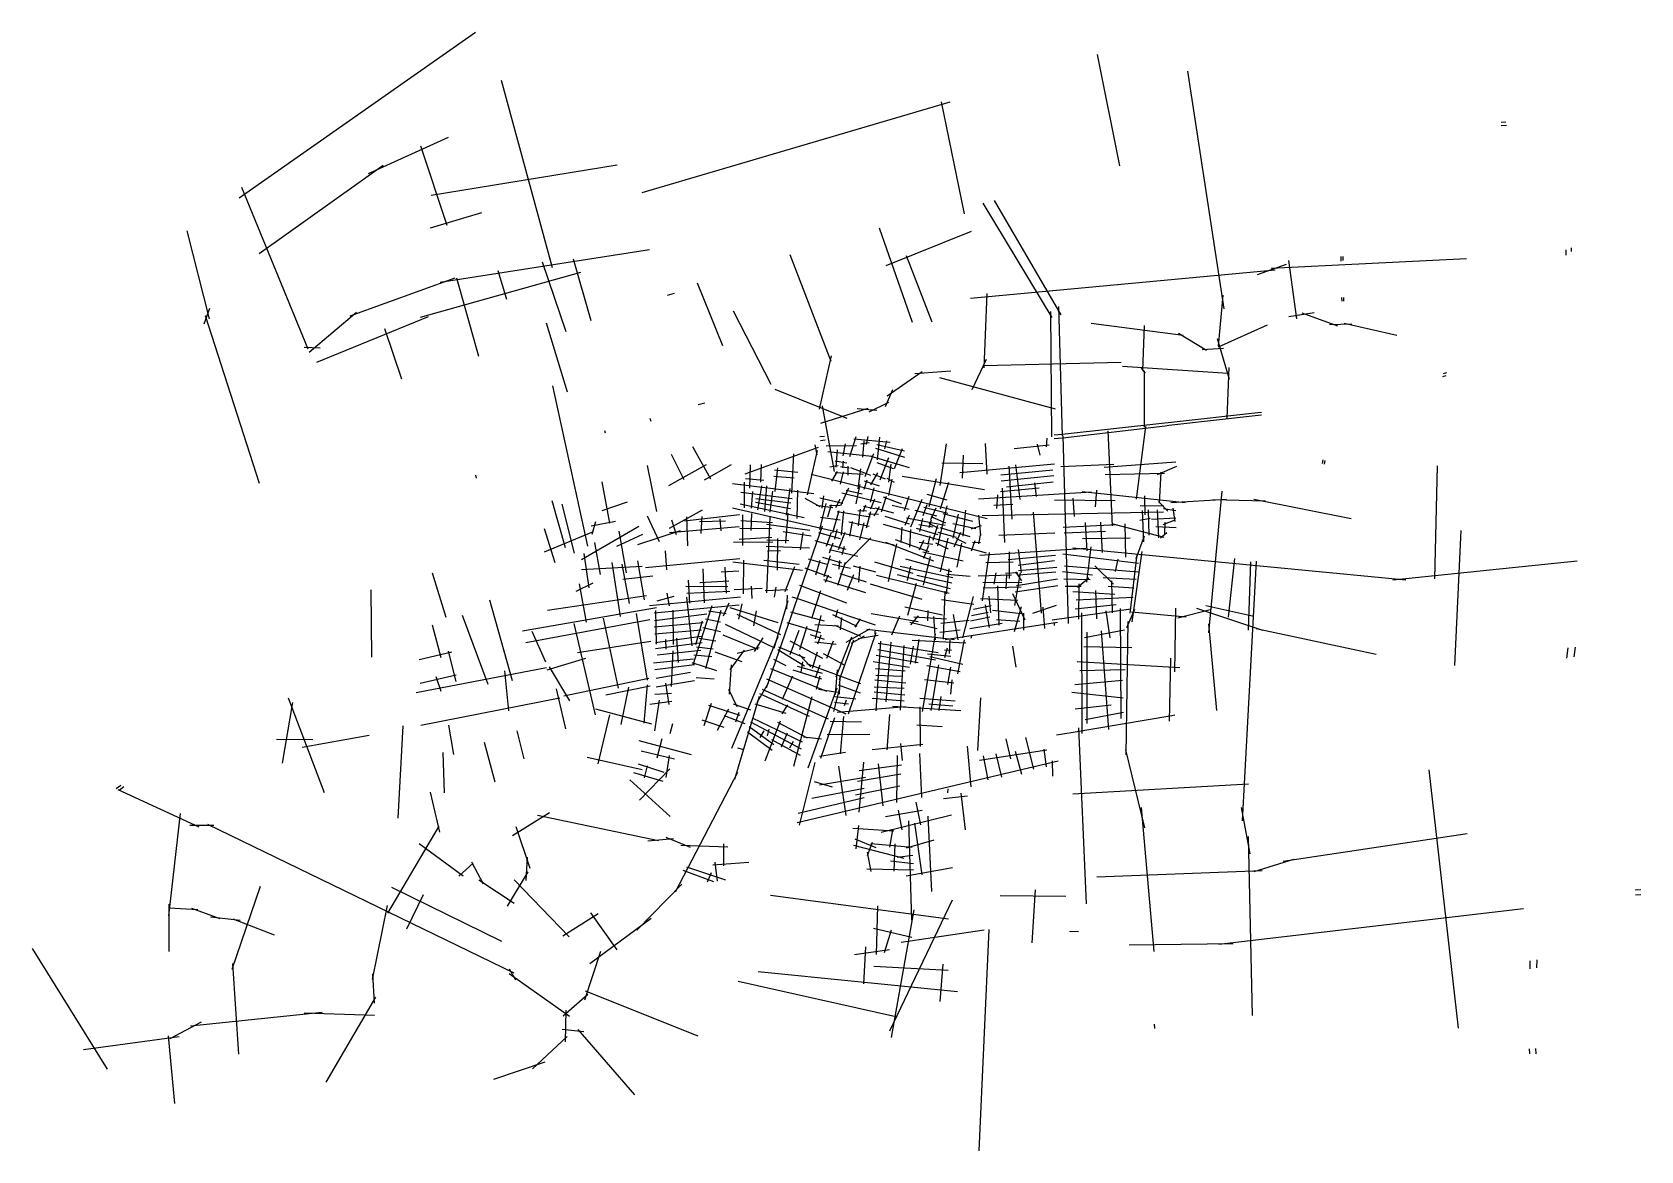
# Model space of a CAD drawing. Header units: inches. Extents: x 8135 to 15417, y -44 to 5020.
import ezdxf

# ---------------------------------------------------------------- set-up
doc = ezdxf.new("R2010")
doc.units = ezdxf.units.IN
doc.header["$MEASUREMENT"] = 0

msp = doc.modelspace()

# ---------------------------------------------------------------- linework, layer by layer
for points in [[(9072.19917439043, 4270.17426231444), (10142.7155486745, 5019.83008252811)], [(13058.5915377192, 4414.35437993757), (12956.9122105306, 4918.23850053686)], [(13530.0975607226, 3768.11358351857), (13365.5922059994, 4842.67408254451)], [(10489.8830907393, 3952.28263995133), (10259.6305780723, 4800.56280643684)], [(10896.8089720919, 4293.91967808484), (12290.2282827052, 4704.93161552799)], [(12249.5801446708, 4704.93161552799), (12353.6394275516, 4198.07103878272)], [(14806.3583137851, 4613.10014770599), (14784.1022079952, 4611.20077116741)], [(14784.8157659259, 4597.33211176936), (14809.1891684357, 4599.41562899109)], [(9657.6395572608, 4379.70427301035), (10019.3482609726, 4543.97841503296)], [(9893.36805993493, 4505.87715366517), (10011.6451859904, 4146.29752399853)], [(9163.48849165067, 4017.91896363438), (9723.49849031205, 4418.25062485851)], [(9940.68532226252, 4281.20430004803), (10783.6051733365, 4419.10566574911)], [(9384.57197961566, 3584.35939505687), (9084.53540803279, 4315.98369784559)], [(12752.7498399048, 3727.88937015762), (12439.5580932503, 4245.63245781136)], [(12489.0957563272, 4258.29420370029), (12791.0887017446, 3740.11596313704)], [(9938.71421837514, 4134.48088142933), (10170.319420271, 4203.41135617831)], [(8938.07275896359, 3721.57076550296), (8837.22004768552, 4120.22108194204)], [(11968.5087018873, 4133.89195229447), (12118.5883835296, 3706.62911547082)], [(12000.2722661575, 3963.11899750235), (12387.5881147133, 4118.45004289631)], [(9982.78653669318, 3887.45417930959), (10929.6603322024, 4036.51933015411)], [(11752.3014803466, 3528.39176434893), (11566.766066213, 4012.36985480157)], [(12091.6540485399, 4009.28869558942), (12206.9024776651, 3708.38786061446)], [(15076.9136569847, 4034.06616522232), (15077.9155324057, 4010.45060835313)], [(15102.5104607057, 4026.30933842249), (15102.1987661246, 4044.2463637623)], [(9893.62404102254, 3729.5195927998), (10619.3432977233, 3933.96682604047)], [(10242.8422787733, 3941.2361078991), (10281.9474747104, 3810.38985403727)], [(10552.9585389177, 3663.95631538502), (10445.730314149, 3979.06705709461)], [(10584.4719398522, 3993.16616503662), (10664.0852764302, 3714.46878316198)], [(12381.863570536, 3815.15573885754), (13761.3924412516, 3943.61687326407)], [(13680.909412642, 3922.45502101861), (13812.2237495638, 3970.06920137706)], [(13743.3895933879, 3952.0816346521), (14627.8255415806, 3994.57489254275)], [(13821.719434851, 3985.6705217057), (13857.7528577369, 3721.64872933207)], [(14058.3881836154, 4004.35100301308), (14059.0338366546, 3983.49107024586)], [(14069.4065868158, 3985.50624126615), (14068.8177067053, 4004.64072454441)], [(9574.39173485385, 3735.68831429811), (10050.1358045098, 3907.49872075314)], [(10055.2965218719, 3907.70428504105), (10155.9532863116, 3552.47413548586)], [(11144.8498184906, 3885.76258960613), (11259.8874469427, 3601.71423562076)], [(11011.544777536, 3828.94836476119), (11043.3131338146, 3838.50518369116)], [(12444.8143702834, 3499.86571107575), (12458.1784892988, 3836.27579183589)], [(13524.7207200631, 3829.77467395973), (13503.0488512044, 3598.08164367513)], [(14062.4246283446, 3819.40700461902), (14062.6906819355, 3802.80943301274)], [(14073.1302237746, 3801.64412721246), (14072.8753021445, 3818.21594464406)], [(8913.50501121472, 3699.85614868462), (8939.96253810506, 3770.66472187672)], [(9164.85677740621, 2976.01403959478), (8920.11942388279, 3735.73246989646)], [(9389.57450363631, 3570.97041363452), (9603.21238309023, 3751.81007648204)], [(9424.57620390841, 3525.71656002881), (9928.78306816232, 3733.31856222043)], [(11308.3222127804, 3758.34013625271), (11478.1905445837, 3426.90903461578)], [(12751.1573850247, 3188.4777165938), (12745.6045264221, 3755.73265084329)], [(12780.2052969346, 3777.81316492268), (12797.9371860938, 3193.00453624295)], [(13823.9033199229, 3732.55874784647), (13937.4631155873, 3751.10573834126)], [(13881.7750984001, 3748.92372439347), (14043.0191698953, 3690.83385883665)], [(9730.24002705023, 3677.95804537753), (9807.81034242359, 3450.05717164281)], [(10462.6167725402, 3704.27263056248), (10556.7276995162, 3391.89712839488)], [(12928.2722839518, 3702.47034451559), (13345.8056601316, 3648.28742981946)], [(13168.7412642431, 3692.01689079018), (13161.851684284, 3487.79924617111)], [(13323.4576942223, 3657.51026394532), (13450.743794909, 3580.32945395066)], [(13505.641959427, 3595.86269679646), (13726.9795717502, 3694.24936096116)], [(14007.3449622494, 3695.98725769583), (14107.9205257252, 3699.42283986042)], [(14074.5510143415, 3701.98360844187), (14312.6660331516, 3648.30269474789)], [(9439.47286733666, 3589.17122833621), (9366.27168370866, 3593.02065398002)], [(13430.8249261289, 3583.24193058117), (13527.5039573721, 3589.55228807652)], [(13498.714502189, 3632.72734528742), (13553.9930486616, 3449.44631838254)], [(11698.3487624182, 3312.64443732535), (11753.3187204713, 3554.31171527668)], [(12390.6178018992, 3401.94933989071), (12454.4657732728, 3539.92236879608)], [(12442.9372169015, 3511.24243684836), (13064.5625317735, 3526.64992332066)], [(13071.3230071511, 3508.38359236573), (13547.6853676836, 3476.09703934056)], [(13155.7275719486, 3499.272120503), (13172.5687261435, 3475.56143500603)], [(13551.8258741539, 3501.41484518869), (13543.1571761231, 3271.88718085947)], [(12005.6510873282, 3373.14611034992), (12164.0740442356, 3483.80844065322)], [(12131.1277433638, 3474.00292679273), (12293.7565636149, 3487.31040988911)], [(12241.6704776019, 3456.31415311324), (12765.2049042261, 3314.57309444084)], [(13168.7412642431, 3487.03436056252), (13168.7448539198, 3231.92206148515)], [(14521.0164026257, 3461.58413790725), (14535.4356162653, 3465.5602354724)], [(14536.9417689752, 3477.69326368999), (14521.6754140046, 3472.94331631623)], [(10491.1542076584, 3418.25320549939), (10648.9830111709, 2692.86554801805)], [(11496.7348147285, 3403.96349085034), (11822.6935562366, 3272.2893451317)], [(11997.2392368588, 3324.81893489464), (12031.5876159605, 3401.86230930881)], [(11149.1846487347, 3334.24280409794), (11179.4880405154, 3341.27043537609)], [(11704.9278972285, 3249.17629695024), (11919.429774744, 3317.81499642287)], [(11710.6569410383, 3327.78189949769), (11766.0344695946, 3031.0648525541)], [(11869.6596491514, 3315.71376365674), (11958.6849944134, 3308.00943133778)], [(11923.6356380878, 3301.70588671318), (12012.6609833498, 3344.42996261563)], [(13683.3973469261, 3295.90893372428), (13277.8248197261, 3252.01156676933)], [(13280.3684700944, 3240.37575773755), (13684.5795599159, 3285.48212040961)], [(13699.4284667962, 3297.58922489127), (13683.3973469261, 3295.90893372428)], [(13684.5795599159, 3285.48212040961), (13700.4648512557, 3287.38001095923)], [(10726.5768998556, 3216.87369640404), (10729.5123948261, 3205.82247644989)], [(10931.7231366646, 3272.28316217288), (10935.3621708147, 3258.55373652)], [(13262.561804346, 3250.34286980983), (12796.783243756, 3198.60307231406)], [(12799.9736603547, 3183.93122655293), (13263.9109965761, 3238.39675708627)], [(13003.7336023374, 3215.02977898752), (13023.1213227389, 2785.59583905418)], [(13133.3073173762, 2906.38696161843), (13175.8499382665, 3234.20939319421)], [(13277.8248197261, 3252.01156676933), (13262.561804346, 3250.34286980983)], [(13263.9109965761, 3238.39675708627), (13280.3684700944, 3240.37575773755)], [(11123.5927429705, 3144.27202059074), (11205.918266014, 2998.19679795991)], [(11362.3725946731, 3020.95065930189), (11694.5209291719, 3141.70992016989)], [(11678.2001543254, 3151.84665224261), (11687.4632533149, 3106.89246250042)], [(11722.1449546453, 3190.07807763899), (11700.0291114144, 3187.33941948786)], [(11704.326043756, 3170.72851121938), (11725.2463156648, 3174.2873459491)], [(11729.8726848191, 3147.90865927914), (11866.2183869576, 3148.21411152157)], [(11806.6053676877, 3102.09123271163), (11816.0823618994, 3155.85036635768)], [(11835.953327062, 3098.73130926951), (11864.9956687838, 3189.75530914427)], [(11854.3120480529, 3178.16840887044), (12019.1068049921, 3164.06387112168)], [(11886.2742823645, 3155.8657337353), (11924.280789649, 3161.70794968385)], [(11894.5577709442, 3095.49606648445), (11901.3793946087, 3170.47129921897)], [(11912.586489237, 3153.43148989622), (11919.8954424672, 3189.45851385789)], [(11952.5421910025, 3136.87851909638), (12084.1033491471, 3095.98295623194)], [(11958.0376147769, 3153.94537500372), (12083.2447974915, 3124.81635705746)], [(11970.5709092953, 3187.02427001882), (11960.3383500165, 3083.32479606447)], [(12002.5352479001, 3169.58301356812), (11993.3288410471, 3133.70833154323)], [(12039.275094416, 3043.88979999332), (12074.3579956521, 3134.4442240327)], [(12272.7792353183, 3156.0430220484), (12243.1007781181, 2967.40236607673)], [(12458.1173410119, 3019.11179889627), (12450.9069182197, 3157.43535768507)], [(12579.7334853645, 3134.38147390743), (12738.8439272624, 3151.67187393452)], [(12684.0445407464, 3155.0339488095), (12696.5426811889, 3104.60344037982)], [(12728.2686157441, 3182.41047101236), (12724.9037270179, 3142.06608475844)], [(12796.783243756, 3198.60307231406), (12761.451550565, 3195.46912858402)], [(12761.9536014658, 3180.03247126797), (12799.9736603547, 3183.93122655293)], [(12800.3589800876, 3193.03865182126), (12824.901971445, 2343.41030529744)], [(11017.137412743, 2966.99630873551), (11188.1757316064, 3062.01608291357)], [(11027.0732666702, 3109.5259700026), (11085.2688587476, 2995.3603898486)], [(11178.9496434221, 2993.94218579295), (11301.0184583923, 3062.01608291357)], [(11383.094189446, 2954.76249308862), (11387.5051594929, 3061.41849682265)], [(11434.7129985703, 3063.26048192838), (11432.0664165421, 2982.60736173664)], [(11573.6594834128, 2932.36443776306), (11582.9225824023, 3111.29972395171)], [(11688.78660622, 3126.28445386577), (11642.9121463862, 2925.75354558613)], [(11736.5914456772, 3120.82232439028), (11935.642116596, 3100.2408467728)], [(11770.2817998941, 3078.65470123133), (11822.1590657451, 3069.86420266243)], [(11774.5290064115, 3050.46452760827), (11779.989771238, 3129.27571391887)], [(11806.0801608431, 3078.35155409555), (11803.0463888526, 3047.73645950916)], [(11905.334599489, 3009.05881903155), (11945.0106778131, 3112.70276552812)], [(11926.3676296664, 3101.71749808799), (12104.6713305111, 3049.65671579155)], [(11958.8959188686, 3072.03182249986), (12032.4727807368, 3044.7681480733)], [(11973.9817211275, 2993.74404907088), (12012.9627637616, 3094.03555091576)], [(12022.2402214581, 3063.75536271223), (12011.5204563956, 2982.45107550627)], [(12253.1490260625, 3069.80888010301), (12439.0434078721, 3067.80092731901)], [(12335.0430452029, 3027.13951206487), (12762.8593599181, 3066.34579033249)], [(12350.1156027924, 3105.45038778487), (12345.5938478937, 3001.0359209746)], [(12586.5109188703, 3061.82788376236), (12606.1052313584, 2904.20218154266)], [(12791.6537663795, 3052.97612058135), (13032.0551617221, 3064.63622079722)], [(12988.0866964662, 3049.95981170274), (13312.1588771637, 3074.33175545857)], [(13977.1449928444, 3084.31891965214), (13975.0466204446, 3067.74291022308)], [(13985.1065628261, 3064.25878360588), (13987.1938032761, 3080.65453043114)], [(10141.5272972353, 3014.39699356304), (10145.6706086856, 3000.68329744786)], [(10918.4808409506, 3057.89501325809), (10961.3740123439, 2849.31067706463)], [(11364.1369826918, 2998.91424959625), (11446.622679588, 2991.86262102927)], [(11492.055980526, 3009.49171805902), (11585.1281293167, 3001.99935310199)], [(11496.0259154592, 3038.13901994159), (11601.0077452676, 3028.00228786887)], [(11497.790303478, 2939.8568027201), (11511.0233374007, 3047.83501562427)], [(11661.7421052883, 3019.48778740196), (12458.3282654671, 2818.25996854739)], [(11746.3150135477, 3052.28325674921), (11783.9337119601, 3058.04254008322)], [(11754.5062845693, 2987.71870520574), (11780.5965503925, 3031.67109560109)], [(11769.6750207396, 3025.91181226708), (11896.1829042611, 3018.63694692791)], [(11805.7767712658, 3030.15551359593), (11792.1248591998, 2973.4720704386)], [(11794.855241613, 3054.10198589014), (11832.7773296027, 3047.73645950916)], [(11827.013175199, 3055.01132484832), (11826.7097856218, 3014.39324559906)], [(11839.3669858793, 3048.7014283743), (11930.6699191549, 3014.79028741208)], [(11874.7408984969, 2953.17709196449), (11886.2135054234, 3043.44762931469)], [(11913.8073506814, 2992.47070816156), (11899.9534264611, 2948.96663539588)], [(11901.9325761757, 2988.51575985812), (11968.7281672975, 2966.76374908757)], [(11961.3064487042, 3025.59309285531), (11930.6299375827, 2970.71864616643)], [(11941.0204426389, 3021.14382723853), (11996.4360157382, 2997.41434231626)], [(12004.2115031653, 3000.95145162231), (12036.8581279186, 2983.42480377666)], [(12012.4948679631, 2922.56829800292), (12028.0873097731, 2996.56980246704)], [(12073.2836920451, 3010.07178533946), (12446.0773175933, 2948.82868756947)], [(12195.3710743089, 2872.52576463347), (12228.0282205285, 2999.02791696602)], [(12519.8357675929, 3016.44642969783), (12754.5138565777, 3038.36522774011)], [(12521.3662077124, 2988.410800669), (12759.1053007183, 3013.38801420455)], [(12556.3659274732, 3055.80397418579), (12569.6591194271, 2814.56109197964)], [(12991.3796678751, 3017.93527246593), (13261.3514587692, 3023.49698254839)], [(13228.5095060874, 3017.37907584539), (13316.4590623589, 3054.64266145929)], [(13243.5928327072, 3027.21245588396), (13237.0805401538, 2886.95542486801)], [(14484.6096932503, 2545.80107606545), (14495.7197428241, 3057.09918799592)], [(10713.6032581758, 2983.93346397577), (10748.8698518365, 2796.90715102274)], [(11304.7961599459, 2977.04406369183), (11673.1945357558, 2930.85822985826)], [(11343.3950876779, 2938.01486883895), (11575.8548802067, 2908.92683056633)], [(11358.0247534243, 2982.64234813301), (11358.0247534243, 2867.17776354907)], [(11396.3270995867, 2940.65923595465), (11389.2695475117, 2864.41337721419)], [(11419.2643913946, 2857.36174864721), (11438.2316244873, 2965.78064671684)], [(11459.4044044945, 2966.22138310689), (11450.141305505, 2849.86938369018)], [(11476.1662144547, 2846.34354379439), (11487.193701463, 2942.42213029024)], [(11549.829971257, 2833.56244460597), (11565.7095872078, 2954.32175669857)], [(11597.5537335322, 2818.89259225928), (11601.5572133758, 2947.01656640091)], [(11710.4177508148, 2864.39283615278), (11718.3011761087, 2921.28117767834)], [(11795.032002248, 2877.26757389548), (11831.2217617458, 2957.22941821743)], [(11800.9164727141, 2934.88714647263), (11977.7463017936, 2891.08453678444)], [(11819.0454543922, 2945.89715539072), (11892.1349866948, 2929.83102311377)], [(11864.4693479016, 2884.32304430686), (11883.8964309655, 2971.40756570498)], [(11945.7397535413, 2956.64791664841), (11927.7052174966, 2892.8303221063)], [(11979.8140793896, 2847.93703840406), (12003.0579791056, 2919.66755180399)], [(11986.8755924873, 2916.13981659829), (12070.4357167724, 2884.97820683925)], [(12103.1698553695, 2917.47980070188), (12081.6584079273, 2853.00017953203)], [(12184.8203954, 2927.74495282688), (12274.7530624087, 2903.14731351847)], [(12246.1152401232, 2861.98394848677), (12283.796572206, 2982.46219124275)], [(12419.2735725685, 2907.25475743245), (12929.9381415326, 2939.40187711805)], [(12504.0846373137, 2925.34272435784), (12500.0499644168, 2863.36081429663)], [(12519.0382404422, 2940.90147705048), (12693.3577714286, 2956.64299908757)], [(12525.7714837893, 2955.07388738372), (12536.3049570061, 2709.66875095008)], [(12545.3442582169, 2960.88490755571), (12757.0646313709, 2983.82317742908)], [(12672.3764821093, 2980.25497479566), (12679.5188248251, 2918.06688575143)], [(12888.6889183137, 2940.22618325341), (13354.3129464901, 2890.72724525486)], [(12952.5476587176, 2946.91652477262), (12947.3775339268, 2871.1527918926)], [(13170.1570822702, 2920.19788000554), (13172.3278464546, 2835.24834837971)], [(13461.4727198364, 2300.06093079977), (13522.4425131398, 2941.41766726463)], [(10487.109508423, 2900.29021067196), (10547.7275134039, 2687.1845358607)], [(10533.3872498735, 2883.29619613451), (10588.0832784553, 2661.49673478414)], [(10715.4118363534, 2853.82822506261), (10829.350157243, 2894.03435614256)], [(11019.3939578239, 2774.61328651743), (11169.7376663809, 2856.99021668103)], [(11305.6547116015, 2866.2581284479), (12036.6855758702, 2699.30012514913)], [(11340.5154242242, 2883.97261687261), (11629.7710824577, 2823.09131839631)], [(11391.8521342679, 2840.28592843625), (11388.6153598676, 2764.05441258157)], [(11410.0012924051, 2892.17920631667), (11568.356169236, 2863.09121926865)], [(11410.4423275188, 2909.36756695638), (11569.6793983591, 2889.53483920098)], [(11546.7560939124, 2706.76528984777), (11556.9289902877, 2843.05799845994)], [(11632.8848175926, 2910.83284641214), (11700.3860896527, 2872.29330743472)], [(11683.3253462657, 2878.96356891385), (11759.7626853843, 2868.47712655116)], [(11700.7823156979, 2911.07042607009), (11805.3118462344, 2887.43990705968)], [(11700.7823156979, 2767.82848685046), (11729.3964956296, 2885.9812355763)], [(11736.4041635759, 2825.59205175589), (11753.0470190752, 2881.02172179805)], [(11744.8715921441, 2876.93743139967), (11790.7127546314, 2878.39610288305)], [(11759.1913078696, 2754.37434774703), (11788.6814927128, 2855.02293622313)], [(11773.7777737129, 2868.18535127481), (11792.1726390353, 2906.11091229185)], [(11779.0460575958, 2850.06347366948), (11928.2488678528, 2826.43290343448)], [(11798.3231169275, 2742.08305810785), (11808.834556956, 2853.5258975203)], [(11873.3042851009, 2854.11057501403), (11911.5536525856, 2852.34670741118)], [(11883.5755881323, 2860.85767338124), (11873.6482751602, 2784.71477607082)], [(11907.4345603939, 2877.92273642787), (11895.9597253921, 2848.81897220549)], [(11898.3135630914, 2873.80704535456), (11948.3319952902, 2863.81184682968)], [(11912.4240873091, 2776.07615841736), (11931.8430007638, 2850.15849528775)], [(11948.0377655778, 2905.85058891502), (11930.678336328, 2859.69615575638)], [(11946.2600091077, 2830.46197372262), (11970.0923682485, 2872.50076703254)], [(11948.9080765193, 2867.209164224), (12033.9393493665, 2843.69098074397)], [(12027.5091242508, 2878.94026172446), (12104.6533821272, 2860.41160963362)], [(12161.7921238535, 2904.92116991676), (12111.3775893914, 2779.44929780422)], [(12130.6267977828, 2856.38095138312), (12229.1642913323, 2830.27915315357)], [(12184.2495130131, 2879.73521616858), (12166.375274603, 2830.27915315357)], [(12171.4167899402, 2869.20287657141), (12279.5787020124, 2841.72728600752)], [(12203.4987214045, 2813.33585096226), (12226.8727159575, 2866.45534312732)], [(12275.397966406, 2876.22264344213), (12233.5127514908, 2695.11394903715)], [(12256.6032853617, 2840.12047300391), (12392.0743441903, 2805.71547574968)], [(12349.0316441927, 2737.81082468122), (12360.8117255011, 2856.41757696644)], [(12435.1963884224, 2831.20216907783), (13256.874760503, 2847.77404175214)], [(12488.4499858562, 2878.4783695779), (12574.692836501, 2882.50969374809)], [(12665.6148926941, 2846.30235922238), (12701.72926898, 2390.27727253158)], [(12762.9780668151, 2903.29499401736), (13037.5668009329, 2899.27719313947)], [(12853.7416821028, 2826.95723835876), (12847.4227369667, 2910.75657299456)], [(13149.89669907, 2876.81940993958), (13257.3492167452, 2875.73493410116)], [(13159.5813994059, 2854.46305143197), (13165.2554405447, 2712.16594981281)], [(13186.8017944988, 2856.83413534904), (13189.3343733444, 2742.60421710742)], [(13227.6843755603, 2856.83413534904), (13233.8348534526, 2731.03662850481)], [(13234.1861466473, 2894.54665328771), (13275.4305423698, 2851.52967516789)], [(13256.2554793708, 2863.82024766278), (13311.9715950624, 2854.78305145854)], [(13289.9642770994, 2890.72724525486), (13541.5841550103, 2906.38870325457)], [(13297.8616897544, 2865.62765616888), (13306.9170826197, 2804.78001224956)], [(13479.710382073, 2903.91583607307), (13717.3055166626, 2898.14579557473)], [(13665.3315771029, 2905.5643971192), (14106.2271885499, 2818.68687429759)], [(10452.310191651, 2773.54842969777), (10501.7026584921, 2618.76640948147)], [(10622.1351997693, 2632.98502439674), (10880.6883526702, 2782.98579241516)], [(10665.2246893467, 2784.70980728539), (10775.9980293713, 2806.84574637339)], [(10685.1186779534, 2802.77999927734), (10667.937494722, 2745.85892523746)], [(10918.8105960848, 2830.0926444139), (10973.9892505179, 2713.62605558476)], [(11019.3939578239, 2754.7459309378), (11335.6007853932, 2781.39726659092)], [(11029.5784897032, 2811.92517692164), (11050.9176326609, 2745.53907888466)], [(11088.7263363777, 2806.95480352988), (11336.3008961435, 2836.05662121776)], [(11097.6521295337, 2826.19957541766), (11101.8801498478, 2693.83328301116)], [(11156.3747851851, 2804.60789762025), (11273.3502201781, 2808.36296756549)], [(11166.7099597064, 2827.60773945328), (11161.5423105548, 2750.62875435132)], [(11247.5122219838, 2816.81190055457), (11251.7402422979, 2761.89396418703)], [(11338.213822511, 2775.14264145173), (11482.4825601697, 2772.37057142804)], [(11342.8378213063, 2809.79331184946), (11485.7193345701, 2799.6291233954)], [(11350.698594502, 2834.27984501771), (11350.698594502, 2695.21501515728)], [(11710.9464235543, 2783.64279903287), (11457.2088839186, 2050.39493279894)], [(11459.8250155852, 2792.69899956077), (11655.4200656033, 2765.44044759342)], [(11460.9057558541, 2480.95361110005), (11476.0483740314, 2825.3985252471)], [(11703.1182050133, 2823.84160499615), (11792.4646406724, 2812.46395718088)], [(11768.2235535088, 2724.21028569368), (11778.7309087326, 2768.1132443577)], [(11831.6028863922, 2803.38583252758), (11924.4530941335, 2784.13132796731)], [(11847.668051497, 2803.93091341164), (11835.4048492094, 2738.29054298582)], [(11900.2185674136, 2799.00981807744), (11879.4941256556, 2721.95333016771)], [(11920.6623954744, 2839.28131173686), (11966.5616116996, 2837.2234662002)], [(11986.5345731951, 2791.80144225877), (12453.7712327106, 2663.36581769907)], [(11994.1293389646, 2829.28350075779), (12104.6533821272, 2793.708533821)], [(12072.4714348415, 2778.81354939222), (12067.416303489, 2708.8233402828)], [(12087.5926387402, 2787.77938973974), (12106.8787341548, 2833.73041004333)], [(12093.0451101755, 2820.66270926236), (12267.662584333, 2788.60784506705)], [(12110.7458062816, 2767.99035656136), (12106.4129426497, 2688.62000260388)], [(12137.0431593192, 2773.95417969145), (12234.6640474752, 2745.10484801781)], [(12148.5010361929, 2790.43953402979), (12211.7482937279, 2780.36519351018)], [(12165.9169100153, 2818.37307244665), (12151.7092169611, 2759.75846216882)], [(12204.8735676037, 2810.13036966519), (12193.8740553178, 2775.32797202579)], [(12194.3324199055, 2796.85049662393), (12236.0388936745, 2774.41212754443)], [(12202.582116011, 2827.0736718565), (12269.49579512, 2798.22428895827)], [(12213.5816282969, 2720.83473875099), (12234.6640474752, 2788.14989721408)], [(12243.9169963442, 2776.74284648296), (12379.8410971363, 2736.90543001663)], [(12302.7568735091, 2796.07608324123), (12406.2279445291, 2772.21828071586)], [(12304.1767763408, 2729.20960097996), (12328.6430228848, 2837.40428901016)], [(12385.1926862764, 2771.93429157751), (12432.9485080786, 2786.13533645771)], [(12418.7354924003, 2833.28286078254), (12427.3576484151, 2741.38256181149)], [(12801.8337183264, 2779.40724241415), (13046.2072766774, 2791.78438446961)], [(12901.2577382538, 2800.29007430669), (12908.697033885, 2671.64068952435)], [(12971.6454817752, 2801.43361209975), (12977.9402894297, 2663.63587374839)], [(13026.1594270979, 2793.60690423036), (13257.1741890576, 2733.70891302317)], [(13081.5190507525, 2794.00051399572), (13084.3803944764, 2643.62375747161)], [(13149.1754216051, 2810.20228899243), (13195.4848512366, 2820.32396103509)], [(13201.2735144679, 2815.26312501376), (13311.6203018676, 2821.04694492737)], [(13221.172083007, 2781.28334309819), (13313.7910660521, 2777.30698291527)], [(13254.0952366528, 2790.32048807784), (13309.4495376832, 2812.00974872312)], [(13262.7782933906, 2745.13460950579), (13263.1401080516, 2801.16514401278)], [(10454.5553487918, 2666.99559229214), (10675.69911857, 2758.96750324289)], [(10681.2387325032, 2710.20952896842), (10706.9550530335, 2565.06987228691)], [(10782.0189075543, 2692.84833655512), (10898.7847796936, 2747.70972097303)], [(10790.3593358344, 2761.59865441383), (10824.4159608628, 2572.0143902319)], [(10877.323711508, 2699.76416872856), (11070.6060194366, 2764.39367305476)], [(11310.4698297388, 2710.46134906296), (11488.0313339677, 2713.23341908665)], [(11334.9750675993, 2725.13299427038), (11482.9430290507, 2733.44915311685)], [(11460.7497905879, 2721.54957793312), (11560.6280902984, 2717.85346749335)], [(11508.3750224252, 2727.90506429407), (11506.9879218121, 2584.68218062269)], [(11535.1942401946, 2759.32167007237), (11661.8918814566, 2739.91728235573)], [(11623.5126666987, 2755.16361626142), (11611.9526697103, 2675.69798456271)], [(11678.1482896853, 2718.04935033337), (11817.5532628975, 2679.54331223916)], [(11695.149246387, 2754.75146319375), (11792.5816146221, 2727.55069256623)], [(11752.462396891, 2754.27425489415), (11730.0146627241, 2691.76022377067)], [(11759.1477366206, 2705.95291904236), (11743.3865800029, 2660.61833547957)], [(11814.2227855555, 2754.178464907), (11783.7725478518, 2676.6910245043)], [(11810.4641464233, 2608.09315103155), (11931.7417471228, 2729.93391671162)], [(11997.4396398476, 2710.7770462238), (12215.6853026605, 2626.61304371715)], [(12046.9244480288, 2702.81310767231), (12010.2706299732, 2533.67324409952)], [(12042.1407705085, 2722.53278275304), (12194.5162361121, 2669.13816330406)], [(12149.7424454422, 2711.70953869758), (12211.8480619855, 2702.32944507412)], [(12169.9628470702, 2718.92503473456), (12150.4645893809, 2674.18901052994)], [(12171.4071349475, 2638.11158156968), (12194.5162361121, 2698.00014745194)], [(12198.8492235259, 2739.84992201718), (12190.1832486982, 2700.88634586673)], [(12224.846900445, 2707.38024107541), (12281.1752416972, 2681.40450656691)], [(12234.4023724176, 2756.3714409175), (12318.222191249, 2733.28385135829)], [(12279.7309538199, 2729.02672918631), (12245.7894460117, 2576.77996770462)], [(12308.2544015768, 2690.27757917821), (12339.0638545205, 2756.3714409175)], [(12316.0662808994, 2729.06642824516), (12361.7225131426, 2707.16991290043)], [(12321.6161687351, 2598.42640459094), (12343.2809820223, 2706.65869147171)], [(12402.3727554703, 2716.76294715307), (12385.0071371225, 2670.21961689154)], [(12392.1000908373, 2710.49049585585), (12427.1983410361, 2709.6351476177)], [(12428.0711276167, 2750.8268398488), (12418.3525110245, 2703.36274754507)], [(12510.5739064229, 2743.02897142475), (12763.7554175066, 2753.46060347393)], [(12806.262884321, 2752.83274364911), (12993.9636162329, 2760.83761064966)], [(12889.8126109217, 2728.24642497553), (13105.5539171753, 2729.96173166511)], [(13168.0923992231, 2738.81118973947), (13130.3381595675, 2635.29863432153)], [(13242.1560955293, 2731.03662850481), (13271.4613501283, 2754.53329765618)], [(14575.03761187, 2152.85804999944), (14603.8945282199, 2764.01307433579)], [(10632.0211695677, 2660.01885407874), (10654.6105102938, 2504.36171293176)], [(10906.9822398131, 2450.51718789075), (10877.3823841557, 2627.18803976298)], [(10911.20790827, 2595.65151721469), (11337.8283654961, 2636.85196885103)], [(11008.1617354583, 2585.14084561996), (11002.7299356099, 2671.20046538022)], [(11306.5917410179, 2621.63575500547), (11622.4290794449, 2585.02979070438)], [(11354.9061907932, 2629.04436775449), (11353.9883475801, 2476.82726531159)], [(11446.8759374725, 2629.49709069908), (11606.4038959123, 2611.47873799429)], [(11458.4359344609, 2692.33035348025), (11654.0309844789, 2684.93818382528)], [(11463.0599332562, 2672.00192534753), (11523.1719175959, 2673.84995495512)], [(11647.386987923, 2635.32639805043), (11732.4015502059, 2610.98887722046)], [(11682.2525280421, 2563.26820093512), (11702.3121369077, 2630.07710675492)], [(11712.036076124, 2642.55843963063), (11797.9746707179, 2617.89794774776)], [(11720.0649452177, 2556.0981411113), (11748.3145872852, 2650.87767195262)], [(11744.2823900275, 2677.16638871859), (11872.2686014645, 2647.21726505351)], [(11789.6484773629, 2627.40559060544), (11786.972187665, 2588.78071145766)], [(11811.3681260572, 2690.95251440314), (11800.9008761875, 2654.34798439062)], [(11948.5378446852, 2621.37538040405), (12122.1613497258, 2570.77798225345)], [(12087.9189279796, 2635.83177987565), (12296.267109272, 2578.00618198925)], [(12166.352003595, 2667.69511532126), (12349.0581335315, 2625.84528953143)], [(12169.4255095937, 2516.32557497852), (12201.2564112487, 2646.91503996037)], [(12425.041192867, 2651.62872692134), (12904.1084367294, 2684.06270432245)], [(12437.1330809257, 2445.01361772028), (12468.1853940695, 2664.83038001054)], [(12452.4043085566, 2619.62954385761), (12574.970726995, 2621.73190356476)], [(12552.3511834715, 2633.29493317868), (12766.9738721773, 2651.69060622855)], [(12559.6994993641, 2546.97842208925), (12559.6994993641, 2667.33884828351)], [(12598.116343837, 2677.97020501713), (12611.7932598584, 2574.42865648008)], [(12598.6424171553, 2607.01533439011), (12763.2916065128, 2627.51341837172)], [(12801.0457223865, 2657.5450648546), (13143.0604691345, 2615.68156209869)], [(12845.9920651048, 2685.1089666152), (14353.4020563757, 2540.30273080337)], [(12927.8287731989, 2690.01279926187), (12907.9524854121, 2529.43466522986)], [(13039.1358610232, 2578.232236114), (13051.6295453152, 2633.83883589713)], [(13135.1292640051, 2655.02599309108), (13104.0036719426, 2389.73654573784)], [(13158.4577067979, 2668.60870592057), (13113.4288015142, 2350.77020345942)], [(13576.9166006722, 2637.42204733602), (13548.1410090682, 2371.72034446592)], [(13613.1082168994, 1448.77915689357), (13676.9049425427, 2625.10094498426)], [(13640.4213246783, 2313.22631687779), (13651.3362938875, 2622.55067744418)], [(14294.3620237859, 2540.68537850602), (15129.1383836738, 2626.29524634804)], [(10009.3360335778, 2370.63453678811), (9946.65705900852, 2571.0374860368)], [(10621.8949389903, 2586.85999415394), (10896.8620745515, 2602.42571339109)], [(10797.9300879042, 2374.24515338375), (10760.5408812405, 2619.4051801444)], [(10804.9294624594, 2610.76266942194), (10838.2911755797, 2432.98403452191)], [(10808.8354021207, 2543.133196862), (10944.3715702587, 2558.69891609916)], [(11178.2607968299, 2436.07036741787), (11171.9343009944, 2590.03807029426)], [(11253.2762526055, 2577.39553362736), (11333.2625442206, 2580.55614218178)], [(11277.6788752234, 2480.31914330285), (11272.7079156018, 2598.16536406982)], [(11543.5601675579, 2487.0440614217), (11587.0599943236, 2601.54377958967)], [(11633.132505289, 2594.50639145928), (11752.5721914871, 2550.46471659998)], [(11738.3531104929, 2562.30389798967), (11724.1341532806, 2528.20711910584)], [(11758.4250975541, 2611.06433104456), (11838.7137884909, 2592.64319937244)], [(11781.9169325305, 2516.28480020324), (11817.3034709077, 2619.9777686344)], [(11790.4336263178, 2568.77904499766), (11910.8071236014, 2532.17456620975)], [(11825.1658532689, 2493.19316390126), (11854.6645790671, 2564.50061339539)], [(11851.3341017251, 2604.43279535703), (11952.2004290185, 2577.3359594268)], [(11877.5022263994, 2529.79764268917), (11883.6874870217, 2603.0066514896)], [(11956.7366664062, 2562.10417330525), (12286.1390219652, 2479.70270656205)], [(12051.2651099239, 2564.03170347971), (12289.9973055729, 2501.38730576945)], [(12064.2868480456, 2603.06397180812), (12303.0190436946, 2551.02091322052)], [(12111.5510079135, 2602.10018110858), (12096.1177497006, 2537.52830444845)], [(12139.0413714553, 2562.10417330525), (12298.1962510759, 2527.40878383865)], [(12284.6921346668, 2590.53510251098), (12272.1526510506, 2477.29330665012)], [(12275.3803893681, 2566.28758328925), (12381.1833886808, 2557.28988124548)], [(12417.6697297483, 2559.06701601767), (12567.5901040115, 2563.27173543198)], [(12497.101230631, 2571.68122548517), (12488.6846764472, 2521.22438761518)], [(12540.7622215051, 2570.10443009251), (12597.5740550822, 2574.30914950682)], [(12544.970436706, 2564.84853082463), (12541.8142443598, 2499.14955946549)], [(12583.3710657424, 2424.44074583427), (12608.6208520758, 2572.65756620975)], [(12615.4593100865, 2535.41539247533), (12588.1054780437, 2577.46268906754)], [(12600.2205133284, 2582.31253099419), (12773.812330188, 2598.08028002242)], [(12601.2725361832, 2562.86562686616), (12769.0780416688, 2576.00545187274)], [(12799.4847081235, 2578.232236114), (12935.2113766937, 2563.47950237735)], [(12808.571046478, 2603.19848758685), (13140.7888226549, 2577.09740650159)], [(12866.4961749788, 2506.73807298181), (12918.1745232245, 2549.29413222232)], [(12946.0013261261, 2603.19848758685), (13029.4817348307, 2521.49085794305)], [(12983.4822552201, 2550.99637664092), (13131.7026080823, 2544.18739896651)], [(9672.45724780032, 2189.9599708008), (9669.9797519258, 2495.2413792146)], [(10596.9687186932, 2488.7959936946), (10674.8630952306, 2526.9319853358)], [(10643.6992545434, 2348.56175762212), (10613.320439029, 2522.11948613675)], [(11019.9536998346, 2423.16069450339), (11009.138622665, 2480.88737770252)], [(11094.6593293711, 2512.3769272999), (11284.4572989848, 2509.66781229985)], [(11098.2745052148, 2480.77063685723), (11293.0434344501, 2488.89798185738)], [(11112.2834044456, 2435.61882263889), (11105.9569086101, 2538.56498774247)], [(11157.9254017637, 2528.18007252124), (11288.0724748285, 2536.3073662968)], [(11312.6898591423, 2497.45909670306), (11438.8798705975, 2502.50241391391)], [(11394.2364223286, 2455.66408122673), (11391.0242805378, 2511.14082666901)], [(11452.8183378946, 2492.65218098455), (11556.1891455292, 2496.39096150952)], [(11495.7800844921, 2462.15572255336), (11503.122087505, 2507.54578234935)], [(11607.8490502633, 2516.82839557413), (11821.455612882, 2436.13368101364)], [(11703.7077784758, 2491.18710642717), (11662.1941569962, 2365.9972256939)], [(11716.5506516692, 2541.94053468516), (11906.6114103781, 2483.21825031484)], [(11927.8725707028, 2522.05176722606), (12162.6184922002, 2452.76425707046)], [(12136.3794404644, 2523.92438463784), (12097.489377569, 2379.7314608667)], [(12260.2256405589, 2272.24915323822), (12268.2196031407, 2489.2563491034)], [(12438.1852275624, 2530.68505752194), (12614.4072872318, 2528.5826978148)], [(12439.2372504171, 2503.87989441888), (12612.3031177404, 2508.61022937227)], [(12505.5295441007, 2513.31029059175), (12510.7618074341, 2335.53580488367)], [(12629.6622994263, 2357.69059462156), (12573.9024887039, 2476.47432787233)], [(12584.4232123791, 2486.535349998), (12778.0044537345, 2514.39174417923)], [(12591.2778858263, 2515.56237978148), (12775.9164996795, 2544.46995381629)], [(12805.1637005406, 2544.75481377271), (12924.1514588127, 2542.76494326971)], [(12810.8425691757, 2511.84480623763), (12882.9651168281, 2512.41222104383)], [(12845.5936109843, 2488.11101844963), (13036.2254996441, 2476.26353867602)], [(12872.7430790158, 2522.05827274925), (12871.0393441561, 2362.61496832965)], [(12955.0473115625, 2363.25686369269), (12949.5746636682, 2492.66775326054)], [(13006.1981011064, 2512.41222104383), (13122.6162697278, 2504.4684649816)], [(13020.9633080961, 2536.24364290428), (13023.2348307937, 2390.98565741512)], [(10308.9959366647, 2083.97265289147), (10207.2689534225, 2447.87282077505)], [(10355.4900489765, 2309.64745952922), (10960.7293559105, 2414.71601315545)], [(10915.5506744584, 2467.6394688067), (10467.6579165316, 2402.26346850047)], [(10928.8640428714, 2424.54862482513), (11341.3608549923, 2464.0298767029)], [(10950.0046395696, 2391.82568950024), (11336.0647411582, 2427.77219635478)], [(10963.6013448828, 2444.77265723925), (11041.299403236, 2466.66901891021)], [(11034.6640714172, 2403.50023505107), (11036.2330077254, 2247.13788494525)], [(11096.9703385131, 2462.28132525308), (11121.8865324717, 2242.48935566538)], [(11211.9640243704, 2423.50410416853), (11125.751747869, 2154.08503265295)], [(11288.861708588, 2435.46893948253), (11263.4294676496, 2375.8471512757)], [(11293.8195473221, 2415.22103640853), (11510.2452440174, 2348.07471420085)], [(11347.7936795291, 2431.61106178104), (11331.9188910746, 2362.87862130495)], [(11555.3580734682, 2444.75754598459), (11492.0390223979, 2229.50243606608)], [(11552.8979070676, 2471.79665179957), (11550.4377406671, 2408.37763580825)], [(11573.8362234544, 2463.89469997119), (11598.7651102256, 2455.504098095)], [(11598.7651102256, 2455.504098095), (11951.1091097046, 2336.83374584978)], [(11780.3968900954, 2404.59331662094), (11771.3806123287, 2369.45990566768)], [(12084.8383664093, 2417.65230922127), (12256.3294796723, 2381.60407827848)], [(12251.9475983853, 2451.16041509319), (12398.27841967, 2430.89074156756)], [(12347.3739562211, 2277.97134996758), (12395.6179740626, 2464.78426127011)], [(12396.6120669614, 2407.01623982519), (12476.5695173805, 2424.36078424607)], [(12427.6481646688, 2456.42184661701), (12597.0317663275, 2449.06358764198)], [(12448.6896120193, 2426.98875949231), (12466.5748670236, 2324.49839080883)], [(12466.0487937052, 2465.88251652378), (12473.4133250343, 2391.24849079696)], [(12481.8298792181, 2403.33713594997), (12612.286778522, 2388.09495123623)], [(12581.2506808146, 2306.62828207346), (12613.3388013767, 2419.63044929268)], [(12664.9067361166, 2389.75170821709), (12771.1659957238, 2426.01754122692)], [(12709.6197498454, 2416.55687132015), (12717.5103544928, 2320.37363298273)], [(12751.7937480669, 2359.33049871163), (13108.6896854986, 2409.95811937153)], [(12855.6268813119, 2409.73544606987), (13041.6982713204, 2428.87367080618)], [(12860.8173063436, 2450.56410961707), (13119.2089237903, 2461.9124057411)], [(13064.7678860405, 1912.45991254088), (13061.8807956695, 2411.48922242808)], [(13125.0490803158, 2405.92028967815), (13088.7911169595, 2323.50765597389)], [(13310.654802601, 2412.03450821051), (13305.9643328946, 2124.59472765891)], [(13321.5924239083, 2369.24517217778), (13467.4502743344, 2405.52509195044)], [(13405.2322637739, 2411.67383585785), (13704.6104391261, 2312.59651051846)], [(13447.9224327572, 2424.2658138524), (13665.2279716047, 2375.68604993369)], [(9946.06921849349, 2337.10558250722), (9984.42689519077, 2188.28400459793)], [(10081.6800271518, 2380.11205958567), (10198.4777112541, 2068.91467181077)], [(10369.5773021863, 2257.11366934973), (10930.6743539963, 2360.2740044727)], [(10684.9774427402, 1928.75845079199), (10588.8893465609, 2342.48775039452)], [(10720.6256561751, 2366.48314217414), (10787.5585214875, 2049.8877068884)], [(10869.437810575, 2388.02057312857), (10918.5760292758, 2086.17167340383)], [(10951.2501336236, 2327.1132525595), (11172.3301556938, 2347.64698885719)], [(10952.4956276775, 2356.98051932648), (11189.1446967678, 2386.84778609345)], [(10956.8549806483, 2401.15916874494), (10959.9883971143, 2248.99820845493)], [(11167.2512582055, 2354.14037181994), (11137.8349711908, 2245.97990181723)], [(11252.6301107886, 2401.97661078497), (11183.1384248557, 2138.36097820175)], [(11183.7296074836, 2364.17301552161), (11250.6388304422, 2349.84744365812)], [(11196.474197803, 2399.98694518033), (11276.1280110809, 2388.44691540825)], [(11271.5187423385, 2340.32945343284), (11492.5457857309, 2234.40027543549)], [(11325.0398325819, 2385.08448196112), (11522.4158574009, 2293.61744058967)], [(11402.471883509, 2332.0898241269), (11414.4618990169, 2399.69081581366)], [(11551.4388891374, 2347.89722098938), (11703.5903093983, 2302.38724442338)], [(11567.5210123704, 2396.35665834135), (11719.5323114556, 2355.19216636863)], [(11677.4240414534, 2337.73011273357), (11785.48061508, 2331.92032195179)], [(11704.3785529021, 2378.37677530519), (11679.753741671, 2272.8631311986)], [(11758.457404645, 2384.17391361273), (11867.5532515847, 2331.02337934489)], [(11767.4736824117, 2335.52766017354), (11884.3833891854, 2285.68029249982)], [(11798.1286554727, 2370.06051400954), (11792.4183462204, 2313.60686437217)], [(11860.9413145558, 2326.51909851625), (11885.2850169621, 2363.45423204589)], [(11933.0445522229, 2388.55597256473), (12146.2369404126, 2352.03954885056)], [(12025.8183864966, 2292.11522820304), (12062.8342667772, 2377.78830719166)], [(12107.5909755369, 2349.08122621015), (12232.3047633699, 2319.50747635566)], [(12112.9695491437, 2336.59031433574), (12146.7054551209, 2377.32011442027)], [(12126.5598177951, 2372.87894228903), (12274.5155248327, 2364.49137636124)], [(12189.7946971344, 2402.20307470644), (12187.9203907376, 2354.91903684378)], [(12214.8449469527, 2374.14331889475), (12222.3581404124, 2269.0465917429)], [(12248.9332601621, 2344.7614563621), (12376.9726978408, 2357.38842075301)], [(12267.6760765663, 2271.02662712421), (12776.0990780664, 2348.69355849748)], [(12304.1398893176, 2382.97469468811), (12324.7592401938, 2269.66410420012)], [(12379.2528852754, 2320.81923570902), (12525.4908700922, 2344.99647479045)], [(12382.6739710102, 2355.4012139288), (12470.1369404076, 2373.40870702008)], [(12386.3844589609, 2378.70502249108), (12462.7158407241, 2394.06430662226)], [(12500.2410837588, 2360.23860827959), (12605.4483205113, 2353.93152915814)], [(12623.3499147339, 2313.01532278311), (12623.3499147339, 2390.27727253158)], [(12762.1940515761, 2333.44380600611), (12762.1383918256, 2342.10856099473)], [(12884.8113247206, 2391.29730783319), (12885.7737294383, 1844.19192544096)], [(12994.5174167097, 2399.95098551671), (13012.8017447442, 2277.83780745609)], [(13094.5087293472, 2352.07156422059), (13086.374274244, 1749.01110114548)], [(13111.6166336599, 2396.34011279811), (13358.518438488, 2372.9346234206)], [(13497.2360504915, 1949.06495479931), (13462.0635311184, 2340.7011390728)], [(10396.641979577, 2308.14422265076), (10459.3025106346, 2169.41137937143)], [(10603.1370211873, 2211.38696153476), (10934.9532486948, 2263.32280705118)], [(10953.7411217315, 2296.00153555313), (11164.8570675882, 2314.66859649171)], [(10957.4777276752, 2256.80073831687), (11162.9887027253, 2284.80132972474)], [(11001.982540152, 2270.35189679766), (11003.2239494013, 2227.35182279321)], [(11052.4675065477, 2276.55381183162), (11059.9162096077, 2166.57297350102)], [(11155.1185221009, 2276.59991396447), (11230.2802881499, 2264.21672740714)], [(11171.5102240089, 2324.93446576101), (11250.6698997134, 2306.55933377255)], [(11261.3177474588, 2291.80946861306), (11420.4483658158, 2226.82610480495)], [(11510.2682674614, 2282.69681858472), (11301.1936098619, 1776.62376871771)], [(11442.0865659822, 2277.55310117344), (11403.0836139418, 2216.53416221829)], [(11564.709924121, 2263.75975282141), (11713.4063423909, 2185.21595888134)], [(11566.1305696445, 2203.19584191749), (11607.3299087345, 2312.02156569723)], [(11642.0513666554, 2329.0154265609), (11608.1322633815, 2223.95506886941)], [(11657.4966317182, 2292.73566046202), (11719.5323114556, 2272.38996964178)], [(11677.3859166106, 2259.14159972463), (11774.9685561418, 2250.03822134744)], [(11704.3785529021, 2289.42358078888), (11689.6983841171, 2249.67852226203)], [(11761.2354431117, 2262.81342970778), (11731.4013919913, 2184.26963576771)], [(11844.4077585248, 2280.80883379532), (11773.0712263009, 2100.16623195345)], [(11788.8828859572, 2088.13357527956), (11855.0793724059, 2268.77796998215)], [(11819.6023494179, 2257.91395115142), (11927.5350173053, 2318.95635096973)], [(11830.259728374, 1934.12965661658), (11955.1626550376, 2301.59951264675)], [(11843.4540185441, 2254.03517381637), (11903.3691895717, 2286.64797626835)], [(11873.8587044875, 2275.47922233948), (11964.6257856701, 2289.32845672144)], [(11913.3983750946, 2316.74954431938), (12310.4228139041, 2270.79965095682)], [(11950.7373026062, 2295.63309889985), (11950.8497352854, 2307.88989436906)], [(11975.3956824253, 2262.56703941998), (11953.8292757941, 1947.34688198176)], [(12021.6095523859, 2257.64169244465), (11999.4269591714, 1988.5963555527)], [(12118.3156918777, 2267.75260732298), (12361.4052599861, 2256.01008673848)], [(12148.5436171862, 2269.95500865841), (12131.9067032208, 2163.44504623632)], [(12164.5650872601, 1944.19989916882), (12223.6647827532, 2294.83120729843)], [(12243.9447235026, 2302.89303604535), (12335.4015177511, 2313.52628808886)], [(12289.6536868596, 2267.13458261982), (12286.5608708755, 2206.56805926171)], [(12354.6012133595, 2268.37063202613), (12324.292334651, 2115.10019829679)], [(12386.5330715545, 2285.34486721503), (12384.6462061845, 2275.03990668291)], [(12898.2840005126, 2279.76088109105), (13079.2028427682, 2314.37564304975)], [(12908.8697097154, 2303.79889173126), (12908.8697097154, 1890.34492431103)], [(13007.9900925016, 1862.46081762549), (12976.2330886752, 2309.56801018694)], [(13675.0831196958, 2320.83414206531), (14218.1773236421, 2204.64186092663)], [(9886.29095031062, 2179.32482344738), (10035.2383983898, 2214.16599810297)], [(10017.8030908001, 2217.15239181981), (10052.6737059795, 2079.77858819231)], [(10465.7109501258, 2133.127412856), (10641.5877819164, 2186.48617509055)], [(10956.4633345355, 2229.83262978647), (11167.5071155111, 2256.70761200851)], [(10964.3257168967, 2201.71719284321), (11162.1275516487, 2222.80374493836)], [(11034.6737264098, 2219.08258567307), (11027.059403091, 2057.35271791328)], [(11130.5775112547, 2200.46341972805), (11212.4103821083, 2192.91598833456)], [(11142.4118090604, 2236.94260316381), (11217.6979759765, 2228.64042863096)], [(11225.6018252933, 2214.62881229218), (11346.8696472182, 2170.64415040384)], [(11357.9221381818, 2221.66179510766), (11293.2591864016, 2133.46631475704)], [(11326.6170622813, 2208.32992910546), (11426.6906899204, 2233.9681447769)], [(11509.8387440697, 2224.76119027458), (11631.5579987927, 2150.95582477345)], [(11513.6311756762, 2236.73837071528), (11633.2347491857, 2188.03833145442)], [(11607.7392556672, 2201.8990913696), (11660.2298611165, 2147.20516014312)], [(11667.9449429485, 2141.21249756771), (11690.6756426697, 2214.55161683196)], [(11716.2476334378, 2206.50797281523), (11811.432245111, 2156.35346248754)], [(11956.2104693058, 2199.00700212673), (12146.1047412823, 2166.25164163506)], [(11963.0719507606, 2225.62714200329), (12223.7182565587, 2178.22098471317)], [(11964.3043239271, 2253.94773343773), (12236.6581748067, 2210.85120352644)], [(12080.1471540111, 2243.48142233972), (12063.5101162638, 1950.42517261676)], [(12123.2184476408, 2240.41475968712), (12108.9918159472, 2159.45336990039)], [(12188.211649683, 2205.95003455856), (12293.3649175021, 2194.82553867722)], [(12198.1085122937, 2194.20751397406), (12348.4157051733, 2158.98005466979)], [(12276.6641320468, 2231.90712331554), (12264.2931156745, 2187.40924223939)], [(12264.9116541149, 2223.25472624682), (12297.0762719266, 2222.63670154367)], [(12588.9622967518, 2144.65422668334), (12573.9088015837, 2239.91224643905)], [(12895.9915586642, 2238.4372855354), (13112.0975265639, 2234.54677776877)], [(13287.2023302871, 2185.51946458927), (13282.5118605807, 1901.20397435633)], [(15086.1821177949, 2232.05759966979), (15080.0918284554, 2185.63532658806)], [(15114.6531907648, 2192.50525096478), (15120.6544245046, 2236.37835458107)], [(9873.20236993205, 2030.0150239512), (10463.4703729175, 2142.94957470891)], [(10272.5752000346, 2127.89159362821), (10291.0283666588, 1947.18690758077)], [(10475.6797300536, 2147.35637513887), (10567.5344832947, 1992.97165285855)], [(10947.7732222261, 2164.50565141484), (11128.1950799234, 2183.11144774132)], [(10953.6128836237, 2135.08188716588), (11133.1769323572, 2157.41837053179)], [(10959.5717470462, 2094.72802436245), (11115.8269105361, 2122.51265289021)], [(11120.9499981831, 2165.71578117757), (11232.3369253697, 2130.73076786749)], [(11298.9043863443, 2155.51517203855), (11290.8352881145, 2023.52804406245)], [(11477.9110449242, 2139.53064053675), (11730.8690057931, 2036.68236562859)], [(11491.1942105396, 2181.63781867706), (11545.9676028446, 2152.16938658384)], [(11579.1123261939, 2133.26597537751), (11708.7292411359, 2091.95354678293)], [(11597.6438467971, 2150.02748149162), (11711.0521333458, 2117.48367856514)], [(11621.8018762674, 2168.59485937406), (11614.3686459521, 2122.64056069658)], [(11639.9834652774, 2161.44057672459), (11884.0647744274, 2071.15810404444)], [(11699.9023497637, 2153.69009104819), (11678.9963198745, 2095.66702235943)], [(11778.900613796, 2133.11501650472), (11770.6921370824, 2021.02731070288)], [(11942.7379172958, 2170.83301547475), (12106.6430533082, 2145.59081712449)], [(11952.5969026276, 2139.43413340531), (12087.5413930099, 2128.35220515997)], [(12184.4547434983, 2153.27312286886), (12335.3805986003, 2126.07998470557)], [(12238.2684542886, 2155.12719697832), (12202.3927296164, 1949.32456103185)], [(12292.082165079, 2145.85677520644), (12279.0927340482, 2066.13143482601)], [(12865.8146315221, 2171.32600094869), (13330.1502133054, 2143.11979402831)], [(12877.4960586106, 2129.5030168451), (13082.8940207337, 2135.33877849505)], [(9891.77065377652, 2072.8103532612), (10054.1681255495, 2110.63792163363)], [(9963.00642748716, 2102.6742392051), (9984.42689519077, 2036.47603297178)], [(10507.2932705917, 2046.49259215154), (10549.8430708354, 1865.80860083929)], [(10541.1884839478, 2015.73806422557), (10926.4085801853, 2096.13198798151)], [(10731.6316051228, 2019.26528718534), (10932.5678465965, 2060.98300475226)], [(10802.0897805779, 1885.85560106327), (10835.5791128962, 2054.46462418859)], [(10919.085144466, 2065.32859179472), (10903.8626869262, 1892.37398162694)], [(10959.2475621001, 2055.67977396133), (11133.800174512, 2084.11992359363)], [(11002.6707678343, 2073.07687481366), (11017.797913267, 1976.09335467455)], [(11140.9162754528, 2098.75827281621), (11222.541563964, 2092.06644578383)], [(11286.6981237571, 2045.229701059), (11325.4838384626, 1967.20716856768)], [(11416.4003244676, 1984.60165696582), (11467.8920095217, 2073.77219742623)], [(11439.4799655263, 2046.17689499071), (11739.0513645138, 1910.78430491014)], [(11459.3691266366, 2092.30433278933), (11818.0299472149, 1933.98356408004)], [(11531.2831016911, 2001.05161511105), (11578.8530029935, 2105.28782034096)], [(11777.2538186367, 2049.36342318871), (11645.9134875038, 1688.28521808148)], [(11701.2960108205, 2104.95071130064), (11684.1066579799, 2044.14251031721)], [(11695.0533153701, 2046.2762194747), (11779.9423627483, 2032.11021221546)], [(11763.9324043965, 1944.25558030038), (11791.8673927287, 2049.59864651543)], [(11783.7573226711, 2064.90491319383), (11883.7826753468, 2029.34039607383)], [(11790.9662600798, 2102.72039256254), (11787.8122958089, 2023.48798643146)], [(11946.4350367953, 2056.31946666692), (12081.9957137608, 2050.77850254425)], [(11948.8997831282, 2087.10268036444), (12089.3899527596, 2073.55807863143)], [(11954.4454623773, 2108.65091970779), (12073.9852881788, 2104.34129232896)], [(12174.5580046695, 2088.99840006724), (12307.5458736535, 2073.54778248843)], [(12297.6491348248, 2087.76235066094), (12292.082165079, 2022.2516296776)], [(12855.1067495275, 2066.28224002502), (13070.2391723333, 2086.70743141214)], [(9313.01251608678, 1984.9719595418), (9266.92676045196, 1709.97002218725)], [(9294.41236834109, 2007.04264718867), (9457.22065226329, 1578.50291276386)], [(9894.91384901719, 1882.69878312865), (10523.8880986915, 2006.61711581331)], [(10931.6574303008, 1978.19258968159), (11031.2440997201, 1990.78784605003)], [(10973.6771962036, 1995.82593835249), (10952.2457119058, 1856.34178398148)], [(10953.0875529971, 2023.53552285289), (11029.5633883044, 2027.31410488587)], [(11209.1268181281, 1980.12483251852), (11174.9954287975, 1879.8839405706)], [(11196.7154488376, 1973.40764931307), (11338.4123687704, 1928.45427916436)], [(11308.9353048147, 1979.0913763738), (11387.0237714611, 1952.73944846125)], [(11315.7461634296, 1638.24511761389), (11427.1908928096, 2013.62320571796)], [(11406.0500485475, 1979.36778427253), (11546.0665046285, 1937.5056645806)], [(11428.2520755292, 2026.2390543724), (11652.4216952526, 1923.19382090779)], [(11529.5939731024, 1933.21212172368), (11556.0932145123, 1974.00083008908)], [(11582.8078365279, 1696.93059738109), (11666.2398464872, 2013.03309841748)], [(11766.635802343, 1987.47325637188), (11830.615972847, 1979.82014864498)], [(11767.9875013163, 2012.23338008631), (11863.0566244234, 2001.87914839571)], [(11778.3403766575, 1941.20034073181), (12088.3069844156, 1967.78431604638)], [(11812.5934436521, 1972.16698969348), (11822.055212683, 1997.37732634749)], [(11937.1922380467, 2005.2192991453), (12082.6119003441, 1992.29036578421)], [(11947.0512233785, 2034.15555895166), (12085.6928332602, 2019.37962047481)], [(12029.3511235567, 1968.6559024802), (12339.3466962929, 1948.4505158176)], [(12153.5273263493, 2004.32886206159), (12313.1128433992, 1993.20441740485)], [(12194.3516061089, 1979.6078227109), (12302.5975661301, 1970.33745216362)], [(12241.3612702727, 1949.32456103185), (12249.4023937801, 2012.36323442716)], [(12415.0183202238, 1768.66485017623), (12429.0459105302, 2006.93265930038)], [(12841.4784798153, 2031.26767012533), (13074.1329813628, 2005.97931841763)], [(12856.0801708394, 1956.37531878077), (13019.619778732, 1974.85525628457)], [(10685.0945404718, 1957.12335149856), (10938.7008712328, 1888.79988816544)], [(10748.8927514986, 1929.97150035646), (10695.1514531532, 1706.88435521099)], [(11167.2382611, 1906.23591970774), (11265.4435238762, 1873.71368233452)], [(11238.1384619245, 1859.65929346137), (11288.6115452524, 1956.38653696643)], [(11268.0810698215, 1926.90417178416), (11360.649549828, 1890.2180922211)], [(11333.7581671775, 1940.33848697048), (11318.7609927999, 1895.90181928183)], [(11387.2817330601, 1897.96709238433), (11616.8488650297, 1775.46906396359)], [(11394.7444234812, 1915.36537140228), (11620.0471432413, 1806.71493817656)], [(11453.471659065, 1720.82686957509), (11522.2909614061, 1902.42716639003)], [(11509.3266581126, 1896.75137914107), (11643.2864630249, 1824.85033907419)], [(11704.8520188886, 1732.86562197543), (11768.7769826397, 1916.88986648645)], [(11747.8906340816, 1901.08021574192), (11889.6647939557, 1897.28590775917)], [(11794.0938587939, 1752.46958070271), (11809.2838854609, 1922.58132846057)], [(12005.7749930675, 1770.84353452555), (12017.9910344293, 1930.304562654)], [(12155.5193493875, 1785.41155238324), (12155.1252276356, 1965.74035237417)], [(12838.0549449653, 1850.02164558088), (13293.2169657249, 1926.89706005296)], [(12902.1333718194, 1907.65227967808), (13075.3534714614, 1941.3055048193)], [(13293.2169657249, 1926.89706005296), (13308.1682865352, 1929.42559344741)], [(9357.81811871963, 1782.87752303883), (9661.21611313384, 1837.87787977499)], [(9813.39476542531, 1879.73339149454), (9790.43940145169, 1461.15189363412)], [(10044.2477443669, 1749.9291482843), (10021.4680269907, 1882.69878312865)], [(10328.899827828, 1856.34373051598), (10360.1641794646, 1730.8340546545)], [(10985.5111226634, 1820.88652891633), (10962.9002438769, 1733.12625269981)], [(11023.2590494393, 1845.0060891071), (11035.0245244767, 1890.76885903488)], [(11372.7908268877, 1852.38550383865), (11484.0980384939, 1768.70034881853)], [(11381.2404308541, 1876.30800302378), (11492.1150245197, 1794.64263366842)], [(11447.4086950165, 1857.61097569884), (11429.179573735, 1826.7189097432)], [(11469.3910090241, 1863.86078572638), (11461.5273888434, 1833.86161563486)], [(11552.7311727712, 1846.17272919117), (11525.3572880513, 1782.83413580936)], [(11626.3706683099, 1830.29899648198), (11708.0520300477, 1820.97873318203)], [(11927.0070872576, 1839.73881797978), (11733.3335045621, 1838.47403157733)], [(12138.9687114463, 1884.63179433446), (12253.6413069065, 1876.36342803237)], [(12541.8045893671, 1820.99025871524), (12562.9323127419, 1730.79389457433)], [(12631.4370851295, 1827.38713454657), (12667.2900339216, 1682.81714655331)], [(12772.0458265051, 1838.87505810754), (12838.0549449653, 1850.02164558088)], [(12870.9172951462, 1870.4711144328), (12906.1325192945, 1074.00754261341)], [(9241.32357663062, 1819.97078688415), (9405.18415113838, 1817.41263075689)], [(9994.79809026166, 1759.49001349314), (10000.157725229, 1576.52483742287)], [(10180.9522903995, 1806.13989090614), (10230.0820919273, 1625.40595561664)], [(10882.0229697334, 1813.06632657014), (11118.5673192878, 1749.63563137182)], [(10892.458778986, 1767.01388157428), (11042.9079497706, 1729.65061290424)], [(11327.2501930047, 1779.52073891088), (11350.9645841357, 1773.87151682098)], [(11482.5550963967, 1817.59012396836), (11611.9978501247, 1746.96032460253)], [(11565.4095397434, 1779.37929319817), (11580.6813862841, 1809.60907640312)], [(11699.1558207795, 1742.35144315691), (11817.5119197238, 1760.69061548173)], [(11937.2079583553, 1772.02472239376), (12166.5531492756, 1796.43605786088)], [(12074.7362733135, 1722.41462703045), (12066.8549523129, 1799.97962146552)], [(12152.256952122, 1755.05073667181), (12161.2890739792, 1555.867188837)], [(12367.6616952338, 1787.08664776805), (12384.307769064, 1604.13525111305)], [(12423.3618430528, 1723.75732603741), (12728.1119077862, 1770.45468864725)], [(12496.9884652679, 1752.54339533987), (12522.5977144052, 1646.99445748934)], [(12584.0599123346, 1764.69750552152), (12612.8702866685, 1660.42795308218)], [(12714.6670829346, 1773.65315217521), (12725.5509828724, 1694.33156402937)], [(13084.0588089515, 1771.46079085982), (13170.7300689503, 1417.34703006389)], [(10647.7289761619, 1737.16326279972), (10896.8582373108, 1682.31678473811)], [(10878.5896295849, 1707.33262161607), (10994.1560545584, 1670.11995324668)], [(10884.6319220465, 1542.83416710485), (11022.0363312655, 1684.46709066342)], [(10906.5227611877, 1644.3994196558), (10920.7631326786, 1699.12393196373)], [(11018.5578107026, 1745.29106882121), (11002.9040968237, 1646.23489923834)], [(11598.5762962811, 1442.25380978537), (12779.5356365458, 1720.95411146175)], [(11677.5864433813, 1712.93792382636), (11607.3588737125, 1430.1707481129)], [(11784.8734645797, 1697.68764562708), (11818.6791835807, 1472.93944063503)], [(11898.3128203996, 1715.79384850724), (11876.6504827515, 1489.41004229085)], [(11878.7124425955, 1677.0533042306), (12070.9677316247, 1702.837561214)], [(11965.1628755826, 1707.99444334543), (11986.4528771033, 1517.19077774962)], [(12050.3228816653, 1746.02624416639), (12047.0971238591, 1532.0167626529)], [(12440.007916883, 1743.58769746158), (12460.4953161928, 1635.48004001328)], [(12754.5452893556, 1652.34561701212), (12753.3563971959, 1721.60731972754)], [(14591.794470552, 511.028786084142), (14457.9965724397, 1680.20028704355)], [(8536.57519914511, 1609.98466144223), (8515.89537733536, 1594.59241633629)], [(8528.46334784593, 1588.18628168479), (8549.96916027482, 1604.67410303792)], [(10841.1495485368, 1635.80792862703), (11023.7322678619, 1468.73374795348)], [(10857.2290723486, 1667.93097275436), (10989.7744208353, 1629.07655620958)], [(11046.579363428, 1128.32267210195), (11329.1381294048, 1669.084857915)], [(11675.0047230988, 1628.18458238811), (11756.9186711343, 1602.85171650991)], [(11699.7090023465, 1611.94556711297), (11907.744262851, 1647.67144169795)], [(11861.586466117, 1567.12584192494), (12063.1206982263, 1607.39861619914)], [(11870.9706238607, 1628.70779037137), (12067.7419738186, 1662.22731932732)], [(12845.2315487593, 1571.79107042182), (13640.399167708, 1616.34222507371)], [(8522.8123908649, 1591.04127211636), (8890.09066374357, 1422.89813665579)], [(9936.70870310364, 1579.42573729558), (9979.33809514591, 1398.23482742035)], [(11602.1180694242, 1484.62960968643), (11901.8950702427, 1555.84505981323)], [(11663.9528510449, 1551.53635447706), (11901.8933372953, 1597.65523776882)], [(12134.9149761281, 1534.5598075255), (12156.3957256449, 1431.71788446676)], [(12259.9259644404, 1551.22214282939), (12368.4076053082, 1562.12529724845)], [(12279.7598687552, 1594.67996000126), (12278.7980683551, 1576.21598488232)], [(12339.5219715443, 1574.31116667718), (12358.1371687506, 1408.1985740457)], [(8804.59570368455, 1483.19660172367), (8752.7433180069, 1020.17956311563)], [(10308.9792261005, 1382.41897850018), (10477.4386716663, 1486.81818038201)], [(10421.9963616643, 1475.09988902957), (10970.0224101336, 1360.04771363627)], [(11978.0746953262, 1398.61573348687), (12296.7601328078, 1477.14405760015)], [(11998.3706039482, 1469.591811095), (12164.4510840774, 1498.34156216169)], [(12055.2053371874, 1497.76154610584), (12072.2108738215, 1408.33380696872)], [(12189.3494534341, 1470.3191490776), (12205.7551427033, 1128.94140982908)], [(13154.4912377595, 1509.48526726504), (13212.1192895629, 858.368965398768)], [(13607.7046393372, 1510.33134385203), (13646.918144487, 1299.91388440725)], [(8849.10868577044, 1429.85269462082), (8957.65778780497, 1429.22939378469)], [(10317.176438656, 760.40874596293), (8930.06579927636, 1433.04962141102)], [(9744.54810727172, 1031.51044287836), (9977.30819482883, 1425.27823610106)], [(10323.9060923263, 1423.96560592963), (10387.8779694392, 1235.4078825725)], [(11849.9545518115, 1416.90316897373), (12035.1365684571, 1403.99441810191)], [(11876.21464648, 1428.98320839527), (11863.3754867453, 1322.79263130466)], [(12018.061342581, 1330.97878213649), (12030.5919138963, 1408.78094643278)], [(12101.888340766, 1450.25078819874), (12114.8140240888, 999.142596425598)], [(12163.6708864008, 1205.19910145029), (12130.8595078624, 1439.67352463434)], [(13797.7925062948, 1266.86106270952), (14631.0556317553, 1392.40521272144)], [(9887.32267292438, 1346.56622060068), (10085.58324361, 1200.53177274513)], [(10921.3711496527, 1358.56194434369), (11038.4142933762, 1370.19822512426)], [(11002.8938229213, 1374.85269645682), (11112.9493513757, 1330.63496267461)], [(11072.1879528504, 1339.9439565643), (11283.5645835091, 1331.21677159118)], [(11264.9308190092, 1345.18028803802), (11264.3484249003, 1245.10853969306)], [(11853.3893773435, 1339.89718851176), (12080.9292084171, 1280.74405409765)], [(11859.0957255731, 1367.69201073334), (11953.9634554357, 1329.20687227269)], [(11937.5577661665, 1351.3001925001), (11914.732373248, 1290.72168258745)], [(11931.6906251744, 1346.6286633784), (12118.7526421868, 1330.08450320838)], [(12039.5422158798, 1345.28724498623), (12035.0670029971, 1221.42981834152)], [(12092.3419048764, 1327.06880902487), (12218.594302438, 1363.41588423772)], [(13658.6331164859, 567.78568530648), (13641.143344835, 1378.28013391126)], [(10065.9602137077, 1198.50353502269), (10131.59596789, 1257.32294121956)], [(10123.4759952758, 1263.40770561149), (10176.2552602494, 1164.02318639355)], [(10371.88336005, 1179.65488290527), (10377.2142776033, 1285.1193514035)], [(11096.5078891208, 1241.64831849969), (11273.5284661965, 1182.07068589121)], [(11216.6955896866, 1250.95731238939), (11378.8091056496, 1263.05896858878)], [(11225.0807032533, 1262.12811530194), (11235.3293541865, 1176.48531004723)], [(11914.732373248, 1307.82618856996), (11931.8514179369, 1219.45285643572)], [(12020.2989490224, 1268.37935961806), (12125.0178659535, 1256.75378477723)], [(12050.9710039935, 1285.02018059327), (12121.5867538802, 1293.57243358453)], [(12090.9153178189, 1200.92297495467), (12300.622748784, 1237.98273791678)], [(13666.7992597702, 1220.37797256825), (13846.7309409167, 1275.76953151393)], [(10157.3088225255, 1182.95354173529), (10317.6766415453, 1077.48425812541)], [(10286.5874413783, 1063.53738967099), (10380.4129271608, 1219.07087465276)], [(10316.440926266, 1182.85073397904), (10565.9315069482, 923.983364956424)], [(11080.6692449978, 1226.75389754142), (11218.5590032712, 1174.62350102438)], [(11192.471708215, 1173.69259651295), (11210.1737659226, 1215.58309462887)], [(11914.0191416103, 1231.56854817333), (12124.4399279951, 1228.00510942697)], [(12953.8809141793, 1196.08342917102), (13702.7856455122, 1224.2650995118)], [(9167.00922186098, 1152.38895459667), (9038.6858283724, 776.432669176029)], [(9762.43831355432, 1148.48978987397), (10259.237817922, 904.593832371487)], [(9831.19943837545, 961.273894705744), (9906.83677470425, 1115.85583166548)], [(10872.3792412253, 954.083908515619), (11075.3307767452, 1163.40531536417)], [(11477.4432729078, 1113.17002385482), (12282.7699246525, 1005.5969974738)], [(12517.4601442691, 1110.87132028631), (12814.276404452, 1107.79277352836)], [(12674.5981206782, 1136.52577415344), (12660.2194847411, 897.426231328092)], [(15416.7375533462, 1136.62115284288), (15390.7210751448, 1135.09691824904)], [(15391.8787978545, 1114.33181487303), (15416.1342016954, 1115.54579363624)], [(8754.26447447967, 1072.80545511164), (8753.1789067145, 857.856617029029)], [(8755.07215175078, 1055.7688217136), (8885.81981487228, 1048.43095012621)], [(8856.87377551319, 1053.57256732921), (8985.52308689523, 1006.65524632108)], [(9741.63155679479, 1066.57162715682), (9674.49024266635, 731.148285713454)], [(10537.1441560583, 928.24453387117), (10697.0739107313, 1029.44783345464)], [(10662.9555185063, 1033.70905359399), (10782.3698294031, 865.39195941879)], [(11961.7644419461, 1064.35708559307), (11955.9205719619, 845.072905386412)], [(12299.9961645164, 1090.57967141068), (12015.7377076794, 497.255568996792)], [(12126.0830096957, 1047.33172160528), (12022.8375931838, 468.45157108712)], [(13507.1664580126, 890.452566590218), (14885.0517518997, 1052.45136345829)], [(8943.06872254051, 1014.36767212558), (9077.19142450862, 1000.54251330189)], [(9044.09856579942, 1006.59095945805), (9230.14482807058, 933.606314370823)], [(10659.5683490278, 803.089946881831), (10937.5907946401, 1009.31190733887)], [(11943.5834718459, 963.149022122532), (12117.6008510746, 922.276510324533)], [(11992.9037738058, 853.367396230446), (12024.7204405357, 955.873029842347)], [(12068.4461693734, 899.502876290026), (12444.5496006768, 955.541094485823)], [(12465.9495205755, 956.974563469914), (12420.2120873684, -44.3891694331105)], [(12831.4180769261, 949.929523612373), (12871.8248256959, 948.837858112529)], [(11907.193804487, 879.318235587205), (11898.7526176937, 711.935580420293)], [(13100.1961389374, 887.889749025075), (13571.5530046822, 894.563288878097)], [(8135.34614723104, 872.043165349678), (8475.14680610959, 324.618858647314)], [(9042.83450445189, 803.962250459946), (9069.52956891821, 392.8870506456)], [(10636.8804778638, 638.887621737289), (10709.4490119083, 859.23440488155)], [(11857.8735025271, 844.424145928031), (12015.657868317, 867.779845002064)], [(12245.7018083859, 631.837068886736), (12258.1687557752, 801.03625053713)], [(14914.2847865049, 816.140693587251), (14913.6458126262, 779.127496120986)], [(14946.4928547751, 784.607636145782), (14947.4212593262, 820.126261349302)], [(9676.31961621267, 756.376960771406), (9683.14148744111, 624.439059628275)], [(10567.5815204384, 563.906856746835), (10294.5317673951, 756.739733332346)], [(10323.9085679655, 727.999202692234), (10296.3678251671, 777.530719531336)], [(11421.846606805, 766.781187663844), (12323.6200748412, 677.510451901384)], [(11945.4570355509, 791.693960662596), (12282.0636248044, 774.047396046953)], [(10538.4214620752, 566.720982160601), (10650.7648524456, 664.212650252906)], [(10637.8229536864, 679.37871522284), (11148.6327188864, 475.975592842042)], [(11330.6617615167, 724.275226074373), (12044.5386745846, 563.14596665644)], [(8851.35953688122, 521.77509080233), (9448.09774655453, 583.382497871018)], [(9688.87680064874, 651.67507277512), (9464.31850557959, 266.294538132665)], [(10550.3055202277, 592.551494950625), (10547.9129387759, 449.721657574082)], [(8760.52894721948, 464.76311578452), (8901.62045793439, 540.313475565665)], [(9366.58188129355, 580.249909168437), (9684.28486138031, 569.807980976249)], [(13213.5311346252, 528.370816131122), (13214.7011024759, 509.540224449243)], [(8367.50886306242, 415.066684310623), (8801.33825769732, 472.789115868618)], [(8751.62395776743, 476.549154599285), (8779.4700706543, 169.427246592924)], [(10399.4430414878, 327.435033044763), (10556.3896509909, 472.774875432027)], [(10533.5580689745, 505.897413799554), (10631.649823696, 496.335575323472)], [(10604.7344273457, 504.702190393116), (10861.3596762623, 209.241611992831)], [(14911.6576465156, 417.164141383022), (14912.7425874714, 394.746791547465)], [(14943.4995499539, 394.746791547464), (14942.0066792958, 418.223578994628)], [(10224.3136051551, 280.582050124256), (10457.8194790047, 358.032864943634)]]:
    msp.add_lwpolyline(points)

doc.saveas('drawing.dxf')
